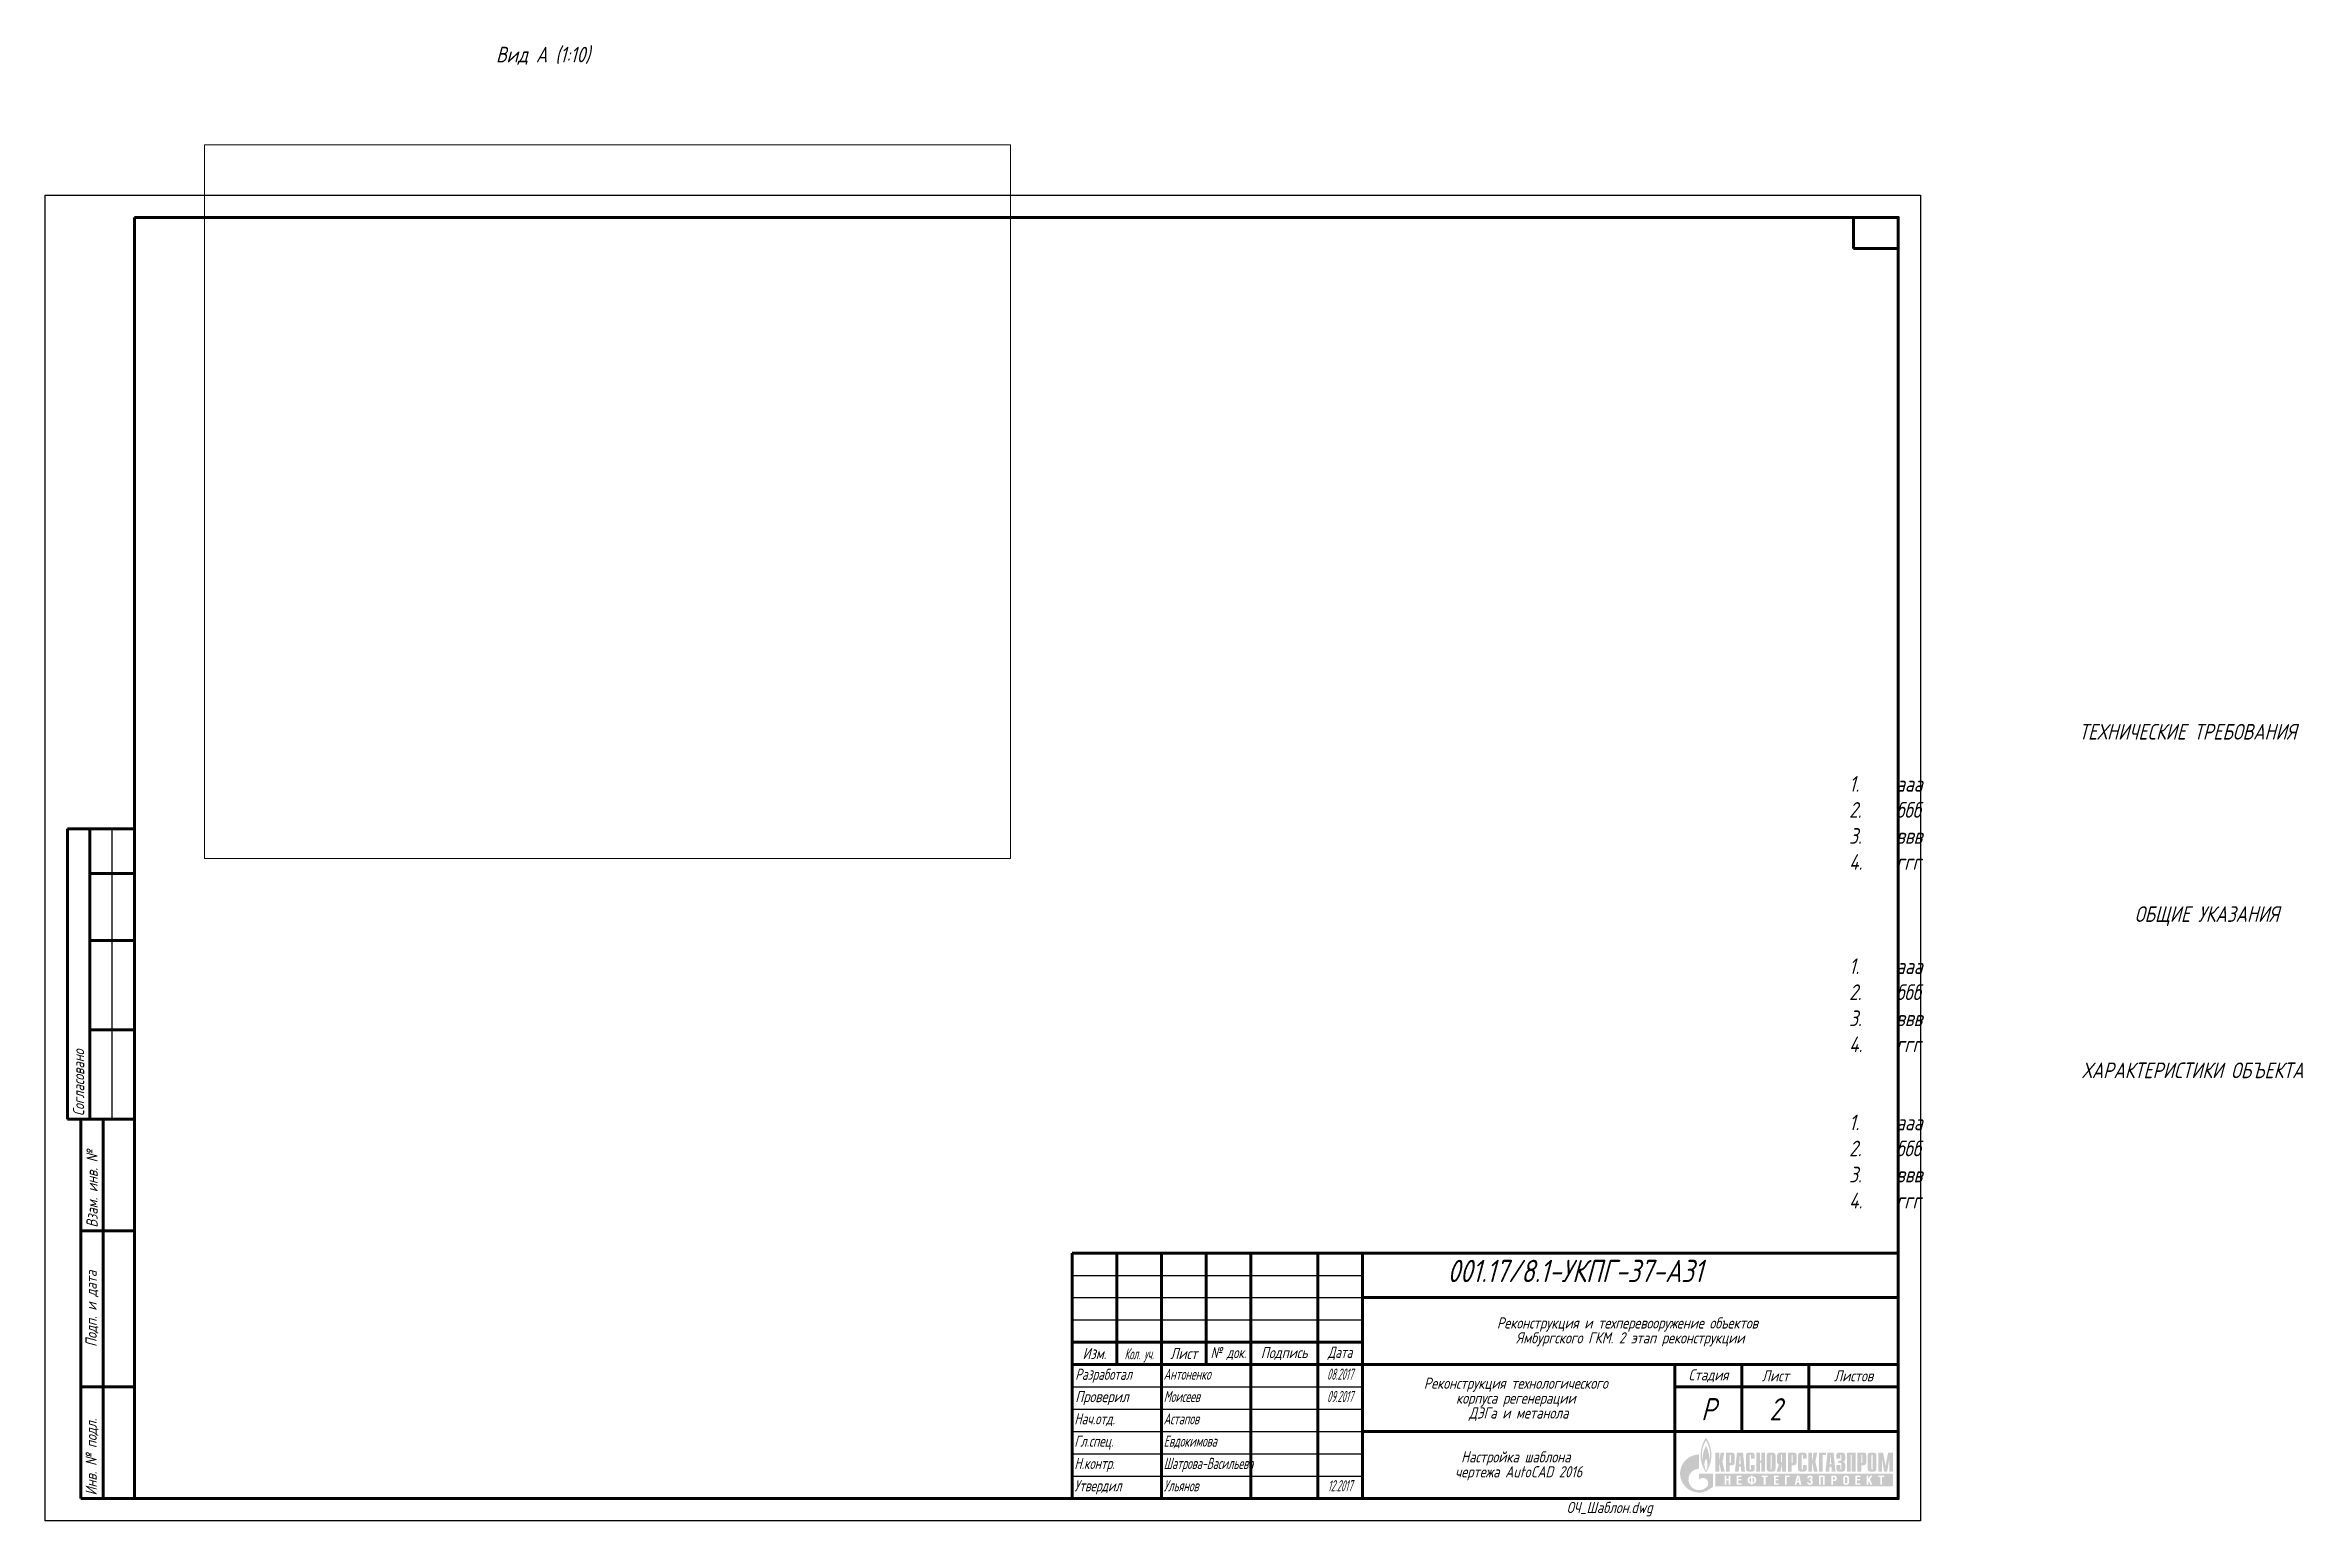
# Paper-space layout 'A2' of a CAD drawing. Header units: millimetres. Extents: x 0 to 506, y 0 to 331.
import ezdxf
from ezdxf.enums import TextEntityAlignment as Align

# ---------------------------------------------------------------- set-up
doc = ezdxf.new("R2010")
doc.units = ezdxf.units.MM
doc.layers.add('0 @ 1', color=7, linetype='Continuous')
doc.layers.add('ОЧ_СКВОЗНАЯ НУМЕРАЦИЯ', color=7, linetype='Continuous')
doc.layers.add('ОЧ_ВИД_ЭКРАН', color=9, linetype='Continuous', lineweight=25, plot=False)
doc.layers.add('ОЧ_СИМВОЛЫ', color=152, linetype='Continuous', lineweight=25)
doc.layers.add('ОЧ_ТЕХ_ТРЕБОВАНИЯ', color=44, linetype='Continuous', lineweight=25)
doc.styles.add('ГОСТ', font='cs_gost2304.shx', dxfattribs={"oblique": 15})

psp = doc.layouts.new('A2')

# ---------------------------------------------------------------- texts
at = {"layer": 'ОЧ_СИМВОЛЫ', "linetype": 'Continuous', "lineweight": 25, "style": 'ГОСТ', "oblique": 15}
psp.add_text('Вид А (1:10)', height=3.5, dxfattribs=at).set_placement((100.97, 326.73))
at = {"layer": 'ОЧ_ТЕХ_ТРЕБОВАНИЯ', "linetype": 'Continuous', "lineweight": 25, "insert": (404, 70), "char_height": 3.5, "width": 175, "attachment_point": 7, "style": 'ГОСТ'}
psp.add_mtext('\\pi51.5;ТЕХНИЧЕСКИЕ ТРЕБОВАНИЯ\\P\\pi0;\\P\\pi-10.5,l10.5,t10.5;1.^Iааа\\P2.^Iббб\\P3.^Iввв\\P4.^Iггг\\P\\pi87.5,l0,tz;\\P\\pi63.96;ОБЩИЕ УКАЗАНИЯ\\P\\pi0;\\P\\pi-10.5,l10.5,t10.5;1.^Iааа\\P2.^Iббб\\P3.^Iввв\\P4.^Iггг\\P\\pi52.167,l0,tz;ХАРАКТЕРИСТИКИ ОБЪЕКТА\\P\\pi0;\\P\\pi-10.5,l10.5,t10.5;1.^Iааа\\P2.^Iббб\\P3.^Iввв\\P4.^Iггг', dxfattribs=at)

# ---------------------------------------------------------------- blocks, each defined once
blk = doc.blocks.new('*T15')
at = {"color": 0, "linetype": 'ByBlock', "lineweight": 60, "transparency": 16777216}
for p, q in [((0, 0), (185, 0)), ((0, 0), (0, -55)), ((10, 0), (10, -25)), ((20, 0), (20, -55)), ((30, 0), (30, -25)), ((40, 0), (40, -55)), ((55, 0), (55, -55)), ((65, 0), (65, -55)), ((185, 0), (185, -55)), ((65, -10), (185, -10)), ((0, -20), (65, -20)), ((0, -25), (185, -25)), ((135, -25), (135, -55)), ((150, -25), (150, -40)), ((165, -25), (165, -40)), ((135, -30), (185, -30)), ((65, -40), (185, -40)), ((0, -55), (185, -55))]:
    blk.add_line(p, q, dxfattribs=at)
at = {"color": 0, "linetype": 'ByBlock', "lineweight": -2, "transparency": 16777216}
for p, q in [((0, -5), (65, -5)), ((0, -10), (65, -10)), ((0, -15), (65, -15)), ((0, -30), (65, -30)), ((0, -35), (65, -35)), ((0, -40), (65, -40)), ((0, -45), (65, -45)), ((0, -50), (65, -50))]:
    blk.add_line(p, q, dxfattribs=at)
at = {"linetype": 'Continuous', "lineweight": 18, "transparency": 16777216, "char_height": 2.5, "style": 'ГОСТ'}
for s, insert, width, attachment_point in [('Изм.', (5, -22.5), 8.6, 5), ('{\\W0.7;Кол. уч.}', (15, -24.5), 8.6, 8), ('Лист', (25, -22.5), 8.6, 5), ('{\\W0.9;№ док.}', (35, -22.5), 8.6, 5), ('Подпись', (47.5, -22.5), 13.6, 5), ('{\\W0.9;Дата}', (60, -22.5), 8.6, 5), ('{\\W0.9;Разработал}', (0.7, -27.5), 18.6, 4), ('Стадия', (142.5, -27.5), 13.6, 5), ('Лист', (157.5, -27.5), 13.6, 5), ('Листов', (175, -27.5), 18.6, 5), ('Проверил', (0.7, -32.5), 18.6, 4)]:
    blk.add_mtext(s, dxfattribs=dict(at, insert=insert, width=width, attachment_point=attachment_point))
blk = doc.blocks.new('*T16')
at = {"color": 0, "linetype": 'ByBlock', "lineweight": 60, "transparency": 16777216}
for p, q in [((0, 0), (0, 65)), ((0, 65), (15, 65)), ((5, 0), (5, 65)), ((15, 0), (15, 65)), ((5, 55), (15, 55)), ((5, 40), (15, 40)), ((5, 20), (15, 20)), ((0, 0), (15, 0))]:
    blk.add_line(p, q, dxfattribs=at)
at = {"color": 0, "linetype": 'ByBlock', "lineweight": 25, "transparency": 16777216}
blk.add_line((10, 0), (10, 65), dxfattribs=at)
at = {"linetype": 'Continuous', "lineweight": 18, "transparency": 16777216, "insert": (2.5, 0.7), "char_height": 2.5, "width": 63.6, "attachment_point": 4, "rotation": 90, "style": 'ГОСТ'}
blk.add_mtext('Согласовано', dxfattribs=at)
blk = doc.blocks.new('*T17')
at = {"color": 0, "linetype": 'ByBlock', "lineweight": 60, "transparency": 16777216}
for p, q in [((0, 0), (0, 85)), ((0, 85), (12, 85)), ((5, 0), (5, 85)), ((12, 0), (12, 85)), ((0, 60), (12, 60)), ((0, 25), (12, 25)), ((0, 0), (12, 0))]:
    blk.add_line(p, q, dxfattribs=at)
at = {"linetype": 'Continuous', "lineweight": 18, "transparency": 16777216, "char_height": 2.5, "rotation": 90, "style": 'ГОСТ'}
for s, insert, width, attachment_point in [('Взам. инв. №', (2.5, 60.7), 23.6, 4), ('Подп. и дата', (2.5, 42.5), 33.6, 5), ('Инв. № подл.', (2.5, 0.7), 23.6, 4)]:
    blk.add_mtext(s, dxfattribs=dict(at, insert=insert, width=width, attachment_point=attachment_point))
blk = doc.blocks.new('ОЧ_Штамп СПДС')
at = {"linetype": 'Continuous', "lineweight": -2}
h = blk.add_hatch(color=150, dxfattribs=at)
h.paths.add_polyline_path([(382.05, 9.6), (381.96, 9.6), (381.91, 9.6), (381.76, 9.49), (381.75, 9.47), (381.74, 9.45), (381.67, 9.21), (381.67, 9.13), (381.67, 9.04), (381.74, 8.8), (381.75, 8.78), (381.76, 8.76), (381.91, 8.66), (381.96, 8.66), (382.05, 8.66)], flags=0)
h.paths.add_polyline_path([(382.81, 9.21), (382.75, 9.45), (382.74, 9.47), (382.72, 9.49), (382.57, 9.6), (382.52, 9.6), (382.43, 9.6), (382.43, 8.66), (382.52, 8.66), (382.58, 8.66), (382.73, 8.76), (382.74, 8.78), (382.75, 8.8), (382.81, 9.05), (382.81, 9.13)], flags=0)
h.paths.add_polyline_path([(400.87, 9.48), (400.87, 9.53), (400.87, 9.59), (400.81, 9.74), (400.8, 9.75), (400.78, 9.77), (400.63, 9.83), (400.58, 9.83), (400.39, 9.83), (400.39, 9.23), (400.58, 9.23), (400.63, 9.23), (400.78, 9.3), (400.8, 9.31), (400.81, 9.32)], flags=0)
h.paths.add_polyline_path([(403.59, 9.51), (403.59, 9.58), (403.54, 9.75), (403.53, 9.77), (403.52, 9.78), (403.38, 9.86), (403.34, 9.86), (403.29, 9.86), (403.14, 9.77), (403.07, 9.58), (403.07, 9.52), (403.07, 8.7), (403.07, 8.64), (403.14, 8.45), (403.29, 8.37), (403.34, 8.37), (403.38, 8.37), (403.52, 8.44), (403.53, 8.46), (403.54, 8.47), (403.59, 8.64), (403.59, 8.7)], flags=0)
h.paths.add_polyline_path([(392.59, 9.87), (392.41, 8.94), (392.74, 8.94)], flags=0)
h.paths.add_polyline_path([(382.05, 9.6), (381.96, 9.6), (381.91, 9.6), (381.76, 9.49), (381.75, 9.47), (381.74, 9.45), (381.67, 9.21), (381.67, 9.13), (381.67, 9.04), (381.74, 8.8), (381.75, 8.78), (381.76, 8.76), (381.91, 8.66), (381.96, 8.66), (382.05, 8.66)], flags=0)
h.paths.add_polyline_path([(382.75, 9.45), (382.74, 9.47), (382.72, 9.49), (382.57, 9.6), (382.52, 9.6), (382.43, 9.6), (382.43, 8.66), (382.52, 8.66), (382.58, 8.66), (382.73, 8.76), (382.74, 8.78), (382.75, 8.8), (382.81, 9.05), (382.81, 9.13), (382.81, 9.21)], flags=0)
h.paths.add_polyline_path([(382.05, 9.6), (381.96, 9.6), (381.91, 9.6), (381.76, 9.49), (381.75, 9.47), (381.74, 9.45), (381.67, 9.21), (381.67, 9.13), (381.67, 9.04), (381.74, 8.8), (381.75, 8.78), (381.76, 8.76), (381.91, 8.66), (381.96, 8.66), (382.05, 8.66)], flags=0)
h.paths.add_polyline_path([(382.75, 9.45), (382.74, 9.47), (382.72, 9.49), (382.57, 9.6), (382.52, 9.6), (382.43, 9.6), (382.43, 8.66), (382.52, 8.66), (382.58, 8.66), (382.73, 8.76), (382.74, 8.78), (382.75, 8.8), (382.81, 9.05), (382.81, 9.13), (382.81, 9.21)], flags=0)
h.paths.add_polyline_path([(382.05, 9.6), (381.96, 9.6), (381.91, 9.6), (381.76, 9.49), (381.75, 9.47), (381.74, 9.45), (381.67, 9.21), (381.67, 9.13), (381.67, 9.04), (381.74, 8.8), (381.75, 8.78), (381.76, 8.76), (381.91, 8.66), (381.96, 8.66), (382.05, 8.66)], flags=0)
h.paths.add_polyline_path([(382.81, 9.13), (382.81, 9.21), (382.75, 9.45), (382.74, 9.47), (382.72, 9.49), (382.57, 9.6), (382.52, 9.6), (382.43, 9.6), (382.43, 8.66), (382.52, 8.66), (382.58, 8.66), (382.73, 8.76), (382.74, 8.78), (382.75, 8.8), (382.81, 9.05)], flags=0)
h.paths.add_polyline_path([(392.59, 9.87), (392.41, 8.94), (392.74, 8.94)], flags=0)
h.paths.add_polyline_path([(400.87, 9.53), (400.87, 9.59), (400.81, 9.74), (400.8, 9.75), (400.78, 9.77), (400.63, 9.83), (400.58, 9.83), (400.39, 9.83), (400.39, 9.23), (400.58, 9.23), (400.63, 9.23), (400.78, 9.3), (400.8, 9.31), (400.81, 9.32), (400.87, 9.48)], flags=0)
h.paths.add_polyline_path([(403.59, 9.51), (403.59, 9.58), (403.54, 9.75), (403.53, 9.77), (403.52, 9.78), (403.38, 9.86), (403.34, 9.86), (403.29, 9.86), (403.14, 9.77), (403.07, 9.58), (403.07, 9.52), (403.07, 8.7), (403.07, 8.64), (403.14, 8.45), (403.29, 8.37), (403.34, 8.37), (403.38, 8.37), (403.52, 8.44), (403.53, 8.46), (403.54, 8.47), (403.59, 8.64), (403.59, 8.7)], flags=0)
h.paths.add_polyline_path([(375.65, 13.24), (376.08, 15.28), (375.23, 15.28), (374.95, 13.45), (374.92, 13.45), (374.92, 15.28), (374.07, 15.28), (374.07, 11.03), (374.92, 11.03), (374.92, 12.99), (374.95, 12.99), (375.32, 11.03), (376.17, 11.03)])
h.paths.add_polyline_path([(378.39, 14.52), (378.39, 14.59), (378.38, 14.77), (378.3, 15.02), (378.11, 15.21), (377.85, 15.28), (377.76, 15.28), (376.42, 15.28), (376.42, 11.03), (377.27, 11.03), (377.27, 12.46), (377.76, 12.46), (377.85, 12.46), (378.11, 12.53), (378.3, 12.73), (378.38, 12.97), (378.39, 13.16), (378.39, 13.22)])
h.paths.add_polyline_path([(377.27, 14.82), (377.38, 14.82), (377.41, 14.82), (377.49, 14.76), (377.54, 14.64), (377.54, 14.6), (377.54, 13.14), (377.54, 13.1), (377.49, 12.98), (377.41, 12.93), (377.38, 12.93), (377.27, 12.93)], flags=16)
h.paths.add_polyline_path([(380.24, 15.28), (378.89, 15.28), (378.44, 11.03), (379.28, 11.03), (379.36, 12.16), (379.77, 12.16), (379.85, 11.03), (380.69, 11.03)])
h.paths.add_polyline_path([(379.54, 14.76), (379.59, 14.76), (379.73, 12.63), (379.39, 12.63)], flags=16)
h.paths.add_polyline_path([(382.78, 15.02), (382.59, 15.21), (382.33, 15.28), (382.24, 15.28), (381.54, 15.28), (381.45, 15.28), (381.19, 15.21), (381, 15.02), (380.92, 14.77), (380.9, 14.59), (380.9, 14.52), (380.9, 11.79), (380.9, 11.73), (380.92, 11.54), (381, 11.29), (381.19, 11.1), (381.45, 11.03), (381.54, 11.03), (382.24, 11.03), (382.33, 11.03), (382.59, 11.1), (382.78, 11.29), (382.86, 11.54), (382.88, 11.73), (382.88, 11.79), (382.88, 12.52), (382.02, 12.52), (382.02, 11.63), (382.02, 11.61), (381.99, 11.54), (381.91, 11.49), (381.89, 11.49), (381.87, 11.49), (381.8, 11.52), (381.76, 11.61), (381.76, 11.63), (381.76, 14.68), (381.76, 14.7), (381.8, 14.79), (381.87, 14.82), (381.89, 14.82), (381.91, 14.82), (381.99, 14.77), (382.02, 14.7), (382.02, 14.68), (382.02, 13.92), (382.88, 13.92), (382.88, 14.52), (382.88, 14.59), (382.86, 14.77)])
h.paths.add_polyline_path([(384.05, 15.28), (383.2, 15.28), (383.2, 11.03), (384.05, 11.03), (384.05, 13.03), (384.32, 13.03), (384.32, 11.03), (385.17, 11.03), (385.17, 15.28), (384.32, 15.28), (384.32, 13.5), (384.05, 13.5)])
h.paths.add_polyline_path([(387.53, 14.53), (387.53, 14.59), (387.51, 14.77), (387.43, 15.02), (387.24, 15.21), (386.98, 15.29), (386.89, 15.29), (386.19, 15.29), (386.1, 15.29), (385.84, 15.21), (385.65, 15.02), (385.57, 14.77), (385.56, 14.59), (385.56, 14.53), (385.56, 11.79), (385.56, 11.73), (385.57, 11.54), (385.65, 11.3), (385.84, 11.1), (386.1, 11.03), (386.19, 11.03), (386.89, 11.03), (386.98, 11.03), (387.24, 11.1), (387.43, 11.3), (387.51, 11.54), (387.53, 11.73), (387.53, 11.79)])
h.paths.add_polyline_path([(386.41, 14.68), (386.41, 14.71), (386.45, 14.79), (386.52, 14.82), (386.54, 14.82), (386.56, 14.82), (386.64, 14.78), (386.67, 14.7), (386.67, 14.68), (386.67, 11.64), (386.67, 11.61), (386.64, 11.54), (386.56, 11.5), (386.54, 11.5), (386.52, 11.5), (386.45, 11.53), (386.41, 11.61), (386.41, 11.64)], flags=16)
h.paths.add_polyline_path([(389.86, 15.29), (388.52, 15.29), (388.43, 15.29), (388.17, 15.21), (387.98, 15.02), (387.9, 14.77), (387.88, 14.59), (387.88, 14.53), (387.88, 13.18), (387.89, 13.08), (387.94, 12.92), (388.06, 12.77), (388.23, 12.69), (388.29, 12.69), (387.77, 11.03), (388.65, 11.03), (388.97, 12.65), (389, 12.65), (389, 11.03), (389.86, 11.03)])
h.paths.add_polyline_path([(388.74, 14.6), (388.74, 14.65), (388.79, 14.78), (388.86, 14.82), (388.89, 14.82), (389, 14.82), (389, 13.11), (388.89, 13.11), (388.86, 13.11), (388.79, 13.15), (388.74, 13.28), (388.74, 13.33)], flags=16)
h.paths.add_polyline_path([(392.26, 14.53), (392.26, 14.59), (392.24, 14.77), (392.16, 15.02), (391.97, 15.21), (391.71, 15.29), (391.62, 15.29), (390.29, 15.29), (390.29, 11.03), (391.14, 11.03), (391.14, 12.46), (391.62, 12.46), (391.71, 12.46), (391.97, 12.54), (392.16, 12.73), (392.24, 12.97), (392.26, 13.16), (392.26, 13.22)])
h.paths.add_polyline_path([(391.14, 14.82), (391.25, 14.82), (391.27, 14.82), (391.36, 14.76), (391.4, 14.64), (391.4, 14.6), (391.4, 13.14), (391.4, 13.1), (391.36, 12.98), (391.27, 12.93), (391.25, 12.93), (391.14, 12.93)], flags=16)
h.paths.add_polyline_path([(393.42, 14.68), (393.42, 14.71), (393.46, 14.79), (393.53, 14.82), (393.55, 14.82), (393.57, 14.82), (393.65, 14.78), (393.68, 14.7), (393.68, 14.68), (393.68, 13.92), (394.54, 13.92), (394.54, 14.53), (394.54, 14.59), (394.52, 14.77), (394.44, 15.02), (394.25, 15.21), (393.99, 15.29), (393.9, 15.29), (393.2, 15.29), (393.11, 15.29), (392.85, 15.21), (392.66, 15.02), (392.58, 14.77), (392.56, 14.59), (392.56, 14.53), (392.56, 11.79), (392.56, 11.73), (392.58, 11.54), (392.66, 11.3), (392.85, 11.1), (393.11, 11.03), (393.2, 11.03), (393.9, 11.03), (393.99, 11.03), (394.25, 11.1), (394.44, 11.3), (394.52, 11.54), (394.54, 11.73), (394.54, 11.79), (394.54, 12.52), (393.68, 12.52), (393.68, 11.64), (393.68, 11.61), (393.65, 11.54), (393.57, 11.5), (393.55, 11.5), (393.53, 11.5), (393.46, 11.53), (393.42, 11.61), (393.42, 11.64)])
h.paths.add_polyline_path([(395.72, 15.29), (394.87, 15.29), (394.87, 11.03), (395.72, 11.03), (395.72, 12.99), (395.75, 12.99), (396.12, 11.03), (396.97, 11.03), (396.45, 13.24), (396.88, 15.29), (396.03, 15.29), (395.75, 13.45), (395.72, 13.45)])
h.paths.add_polyline_path([(398.1, 14.78), (398.86, 14.78), (398.86, 15.29), (397.25, 15.29), (397.25, 11.03), (398.1, 11.03)])
h.paths.add_polyline_path([(400.52, 15.29), (399.17, 15.29), (398.72, 11.03), (399.56, 11.03), (399.64, 12.16), (400.05, 12.16), (400.13, 11.03), (400.97, 11.03)])
h.paths.add_polyline_path([(399.82, 14.76), (399.87, 14.76), (400.02, 12.63), (399.67, 12.63)], flags=16)
h.paths.add_polyline_path([(402.01, 14.68), (402.01, 14.71), (402.06, 14.79), (402.12, 14.82), (402.14, 14.82), (402.17, 14.82), (402.24, 14.78), (402.28, 14.7), (402.28, 14.68), (402.28, 13.77), (402.28, 13.71), (402.2, 13.52), (402.01, 13.45), (401.95, 13.45), (401.59, 13.45), (401.59, 12.99), (401.94, 12.99), (401.98, 12.99), (402.12, 12.96), (402.23, 12.9), (402.27, 12.81), (402.28, 12.73), (402.28, 12.71), (402.28, 11.64), (402.28, 11.61), (402.24, 11.54), (402.17, 11.5), (402.14, 11.5), (402.12, 11.5), (402.06, 11.53), (402.01, 11.61), (402.01, 11.64), (402.01, 12.52), (401.16, 12.52), (401.16, 11.79), (401.16, 11.73), (401.17, 11.54), (401.25, 11.3), (401.44, 11.1), (401.7, 11.03), (401.79, 11.03), (402.5, 11.03), (402.58, 11.03), (402.85, 11.1), (403.04, 11.3), (403.11, 11.54), (403.13, 11.73), (403.13, 11.79), (403.13, 12.65), (403.13, 12.69), (403.12, 12.8), (403.05, 13), (402.88, 13.16), (402.63, 13.23), (402.55, 13.22), (402.55, 13.27), (402.6, 13.26), (402.75, 13.29), (402.94, 13.38), (403.07, 13.56), (403.13, 13.77), (403.13, 13.84), (403.13, 14.53), (403.13, 14.59), (403.11, 14.77), (403.04, 15.02), (402.85, 15.21), (402.58, 15.29), (402.5, 15.29), (401.79, 15.29), (401.7, 15.29), (401.44, 15.21), (401.25, 15.02), (401.17, 14.77), (401.16, 14.59), (401.16, 14.53), (401.16, 13.92), (402.01, 13.92)])
h.paths.add_polyline_path([(404.35, 14.82), (404.61, 14.82), (404.61, 11.03), (405.47, 11.03), (405.47, 15.29), (403.5, 15.29), (403.5, 11.03), (404.35, 11.03)])
h.paths.add_polyline_path([(407.85, 14.53), (407.85, 14.59), (407.83, 14.77), (407.76, 15.02), (407.57, 15.21), (407.3, 15.29), (407.22, 15.29), (405.88, 15.29), (405.88, 11.03), (406.73, 11.03), (406.73, 12.46), (407.22, 12.46), (407.3, 12.46), (407.57, 12.54), (407.76, 12.73), (407.83, 12.97), (407.85, 13.16), (407.85, 13.22)])
h.paths.add_polyline_path([(406.73, 14.82), (406.84, 14.82), (406.87, 14.82), (406.95, 14.76), (407, 14.64), (407, 14.6), (407, 13.14), (407, 13.1), (406.95, 12.98), (406.87, 12.93), (406.84, 12.93), (406.73, 12.93)], flags=16)
h.paths.add_polyline_path([(410.12, 14.77), (410.04, 15.02), (409.85, 15.21), (409.59, 15.29), (409.5, 15.29), (408.8, 15.29), (408.71, 15.29), (408.45, 15.21), (408.26, 15.02), (408.18, 14.77), (408.17, 14.59), (408.17, 14.53), (408.17, 11.79), (408.17, 11.73), (408.18, 11.54), (408.26, 11.3), (408.45, 11.1), (408.71, 11.03), (408.8, 11.03), (409.5, 11.03), (409.59, 11.03), (409.85, 11.1), (410.04, 11.3), (410.12, 11.54), (410.14, 11.73), (410.14, 11.79), (410.14, 14.53), (410.14, 14.59)])
h.paths.add_polyline_path([(409.02, 14.68), (409.02, 14.71), (409.07, 14.79), (409.13, 14.82), (409.15, 14.82), (409.17, 14.82), (409.25, 14.78), (409.29, 14.7), (409.29, 14.68), (409.29, 11.64), (409.29, 11.61), (409.25, 11.54), (409.17, 11.5), (409.15, 11.5), (409.13, 11.5), (409.07, 11.53), (409.02, 11.61), (409.02, 11.64)], flags=16)
h.paths.add_polyline_path([(411.63, 15.29), (410.52, 15.29), (410.52, 11.03), (411.37, 11.03), (411.37, 13.7), (411.4, 13.7), (411.84, 11.03), (412.52, 11.03), (412.96, 13.7), (412.99, 13.7), (412.99, 11.03), (413.84, 11.03), (413.84, 15.29), (412.74, 15.29), (412.18, 12.29)])
h.paths.add_polyline_path([(413.84, 10.6), (374.07, 10.6), (374.07, 7.71), (413.84, 7.71)])
h.paths.add_polyline_path([(376.13, 10.13), (376.51, 10.13), (376.51, 9.35), (377.01, 9.35), (377.01, 10.13), (377.4, 10.13), (377.4, 8.12), (377.01, 8.12), (377.01, 9.05), (376.51, 9.05), (376.51, 8.12), (376.13, 8.12)], flags=16)
h.paths.add_polyline_path([(378.85, 10.13), (379.92, 10.13), (379.92, 9.82), (379.23, 9.82), (379.23, 9.35), (379.86, 9.35), (379.86, 9.05), (379.23, 9.05), (379.23, 8.42), (379.92, 8.42), (379.92, 8.12), (378.85, 8.12)], flags=16)
h.paths.add_polyline_path([(381.28, 9.21), (381.33, 9.44), (381.34, 9.47), (381.35, 9.49), (381.47, 9.7), (381.49, 9.71), (381.51, 9.73), (381.68, 9.84), (381.7, 9.85), (381.72, 9.86), (381.88, 9.9), (381.94, 9.9), (382.05, 9.9), (382.05, 10.13), (382.43, 10.13), (382.43, 9.9), (382.55, 9.9), (382.61, 9.9), (382.77, 9.86), (382.79, 9.85), (382.81, 9.84), (382.98, 9.73), (383, 9.71), (383.01, 9.7), (383.14, 9.49), (383.15, 9.47), (383.16, 9.44), (383.2, 9.21), (383.2, 9.13), (383.2, 9.04), (383.16, 8.8), (383.15, 8.78), (383.14, 8.75), (383.01, 8.55), (382.98, 8.53), (382.81, 8.41), (382.79, 8.41), (382.77, 8.4), (382.6, 8.36), (382.55, 8.36), (382.43, 8.36), (382.43, 8.12), (382.05, 8.12), (382.05, 8.36), (381.94, 8.36), (381.88, 8.36), (381.72, 8.4), (381.7, 8.41), (381.68, 8.41), (381.5, 8.53), (381.49, 8.54), (381.47, 8.55), (381.35, 8.75), (381.34, 8.78), (381.33, 8.8), (381.28, 9.05), (381.28, 9.13)], flags=16)
h.paths.add_polyline_path([(381.67, 9.21), (381.74, 9.45), (381.75, 9.47), (381.76, 9.49), (381.91, 9.6), (381.96, 9.6), (382.05, 9.6), (382.05, 8.66), (381.96, 8.66), (381.91, 8.66), (381.76, 8.76), (381.75, 8.78), (381.74, 8.8), (381.67, 9.04), (381.67, 9.13)], flags=0)
h.paths.add_polyline_path([(382.43, 9.6), (382.52, 9.6), (382.57, 9.6), (382.72, 9.49), (382.74, 9.47), (382.75, 9.45), (382.81, 9.21), (382.81, 9.13), (382.81, 9.05), (382.75, 8.8), (382.74, 8.78), (382.73, 8.76), (382.58, 8.66), (382.52, 8.66), (382.43, 8.66)], flags=0)
h.paths.add_polyline_path([(384.44, 9.82), (384.44, 10.13), (385.76, 10.13), (385.76, 9.82), (385.29, 9.82), (385.29, 8.12), (384.91, 8.12), (384.91, 9.82)], flags=16)
h.paths.add_polyline_path([(387.16, 10.13), (388.23, 10.13), (388.23, 9.82), (387.54, 9.82), (387.54, 9.35), (388.17, 9.35), (388.17, 9.05), (387.54, 9.05), (387.54, 8.42), (388.23, 8.42), (388.23, 8.12), (387.16, 8.12)], flags=16)
h.paths.add_polyline_path([(389.65, 10.13), (390.71, 10.13), (390.71, 9.82), (390.03, 9.82), (390.03, 8.12), (389.65, 8.12)], flags=16)
h.paths.add_polyline_path([(391.82, 8.12), (392.34, 10.13), (392.85, 10.13), (393.3, 8.12), (392.88, 8.12), (392.79, 8.64), (392.36, 8.64), (392.24, 8.12)], flags=16)
h.paths.add_polyline_path([(392.41, 8.94), (392.59, 9.87), (392.74, 8.94)], flags=0)
h.paths.add_polyline_path([(394.6, 8.65), (394.97, 8.65), (394.97, 8.6), (395.02, 8.47), (395.04, 8.44), (395.18, 8.37), (395.22, 8.37), (395.27, 8.37), (395.4, 8.45), (395.41, 8.46), (395.42, 8.47), (395.47, 8.65), (395.47, 8.71), (395.47, 8.77), (395.41, 8.94), (395.39, 8.95), (395.38, 8.97), (395.24, 9.03), (395.19, 9.03), (395.11, 9.03), (395.11, 9.32), (395.19, 9.32), (395.24, 9.32), (395.36, 9.37), (395.37, 9.38), (395.39, 9.39), (395.44, 9.53), (395.44, 9.58), (395.44, 9.6), (395.43, 9.67), (395.43, 9.68), (395.43, 9.68), (395.4, 9.76), (395.4, 9.77), (395.39, 9.77), (395.34, 9.83), (395.32, 9.84), (395.25, 9.86), (395.23, 9.86), (395.19, 9.86), (395.07, 9.79), (395.06, 9.77), (395.05, 9.76), (395, 9.6), (395, 9.55), (394.63, 9.55), (394.63, 9.66), (394.76, 9.96), (394.79, 9.99), (394.82, 10.02), (395.13, 10.16), (395.23, 10.16), (395.28, 10.16), (395.42, 10.14), (395.44, 10.14), (395.46, 10.13), (395.62, 10.06), (395.63, 10.05), (395.65, 10.04), (395.77, 9.9), (395.79, 9.87), (395.83, 9.69), (395.83, 9.63), (395.83, 9.56), (395.76, 9.37), (395.75, 9.35), (395.73, 9.33), (395.54, 9.19), (395.76, 9.04), (395.77, 9.02), (395.79, 9), (395.86, 8.76), (395.86, 8.67), (395.86, 8.56), (395.73, 8.25), (395.7, 8.22), (395.68, 8.2), (395.35, 8.07), (395.24, 8.07), (395.18, 8.07), (395.02, 8.09), (394.98, 8.1), (394.81, 8.19), (394.8, 8.2), (394.78, 8.21), (394.66, 8.36), (394.65, 8.38), (394.64, 8.4), (394.6, 8.59)], flags=16)
h.paths.add_polyline_path([(397.29, 10.13), (398.56, 10.13), (398.56, 8.12), (398.18, 8.12), (398.18, 9.82), (397.67, 9.82), (397.67, 8.12), (397.29, 8.12)], flags=16)
h.paths.add_polyline_path([(400.01, 10.13), (400.73, 10.13), (400.8, 10.13), (400.99, 10.06), (401.01, 10.05), (401.03, 10.04), (401.18, 9.86), (401.2, 9.84), (401.21, 9.81), (401.26, 9.61), (401.26, 9.54), (401.26, 9.46), (401.2, 9.26), (401.19, 9.24), (401.18, 9.21), (401.03, 9.03), (401.01, 9.02), (400.99, 9), (400.79, 8.93), (400.72, 8.93), (400.39, 8.93), (400.39, 8.12), (400.01, 8.12)], flags=16)
h.paths.add_polyline_path([(400.39, 9.83), (400.58, 9.83), (400.63, 9.83), (400.78, 9.77), (400.81, 9.74), (400.87, 9.59), (400.87, 9.53), (400.87, 9.48), (400.81, 9.32), (400.78, 9.3), (400.63, 9.23), (400.58, 9.23), (400.39, 9.23)], flags=0)
h.paths.add_polyline_path([(402.68, 9.47), (402.68, 9.55), (402.72, 9.77), (402.73, 9.8), (402.74, 9.82), (402.85, 10), (402.87, 10.01), (402.88, 10.02), (403.05, 10.12), (403.07, 10.13), (403.09, 10.13), (403.28, 10.16), (403.34, 10.16), (403.4, 10.16), (403.58, 10.13), (403.6, 10.13), (403.62, 10.12), (403.79, 10.03), (403.81, 10.01), (403.82, 10), (403.93, 9.82), (403.94, 9.8), (403.95, 9.78), (403.98, 9.55), (403.98, 9.47), (403.98, 8.74), (403.98, 8.67), (403.95, 8.45), (403.94, 8.42), (403.93, 8.4), (403.82, 8.22), (403.79, 8.2), (403.62, 8.11), (403.58, 8.1), (403.4, 8.07), (403.34, 8.07), (403.27, 8.07), (403.05, 8.11), (402.85, 8.24), (402.72, 8.45), (402.68, 8.67), (402.68, 8.74)], flags=16)
h.paths.add_polyline_path([(403.07, 9.52), (403.07, 9.58), (403.14, 9.77), (403.29, 9.86), (403.34, 9.86), (403.38, 9.86), (403.52, 9.78), (403.53, 9.77), (403.54, 9.75), (403.59, 9.58), (403.59, 9.51), (403.59, 8.7), (403.59, 8.64), (403.54, 8.47), (403.52, 8.44), (403.38, 8.37), (403.34, 8.37), (403.29, 8.37), (403.14, 8.45), (403.07, 8.64), (403.07, 8.7)], flags=0)
h.paths.add_polyline_path([(405.42, 10.13), (406.5, 10.13), (406.5, 9.82), (405.8, 9.82), (405.8, 9.35), (406.43, 9.35), (406.43, 9.05), (405.8, 9.05), (405.8, 8.42), (406.5, 8.42), (406.5, 8.12), (405.42, 8.12)], flags=16)
h.paths.add_polyline_path([(407.91, 10.13), (408.29, 10.13), (408.29, 9.26), (408.76, 10.13), (409.19, 10.13), (408.68, 9.26), (409.21, 8.12), (408.78, 8.12), (408.45, 8.92), (408.29, 8.72), (408.29, 8.12), (407.91, 8.12)], flags=16)
h.paths.add_polyline_path([(410.55, 9.82), (410.55, 10.13), (411.88, 10.13), (411.88, 9.82), (411.4, 9.82), (411.4, 8.12), (411.02, 8.12), (411.02, 9.82)], flags=16)
h.paths.add_polyline_path([(373.18, 14.98), (373.03, 16.15), (372.96, 16.43), (372.92, 16.64), (372.71, 17.24), (372.4, 17.92), (372.12, 18.41), (371.98, 18.62), (371.96, 18.66), (371.92, 18.6), (371.79, 18.39), (371.54, 17.95), (371.27, 17.37), (371.08, 16.88), (371.03, 16.71), (370.96, 16.46), (370.77, 15.26), (370.77, 14.13), (370.8, 13.91), (370.81, 13.74), (370.91, 13.25), (371.07, 12.68), (371.21, 12.27), (371.27, 12.11), (371.32, 11.99), (371.62, 11.41), (371.91, 10.93), (371.96, 10.87), (372.03, 10.96), (372.23, 11.28), (372.56, 11.93), (372.88, 12.77), (373.07, 13.53), (373.11, 13.79), (373.13, 13.99)])
h.paths.add_polyline_path([(372.62, 14.99), (372.59, 15.1), (372.5, 15.43), (372.34, 15.93), (372.15, 16.41), (372.01, 16.69), (371.95, 16.78), (371.9, 16.7), (371.78, 16.43), (371.6, 15.99), (371.43, 15.49), (371.33, 15.12), (371.3, 14.99), (371.27, 14.87), (371.21, 14.49), (371.17, 13.99), (371.15, 13.58), (371.15, 13.37), (371.15, 13.31), (371.14, 13.36), (371.11, 13.54), (371.07, 13.93), (371.04, 14.41), (371.03, 14.81), (371.04, 14.94), (371.04, 15.05), (371.07, 15.38), (371.14, 15.8), (371.21, 16.15), (371.26, 16.35), (371.28, 16.42), (371.32, 16.58), (371.49, 17.05), (371.7, 17.55), (371.86, 17.88), (371.94, 18.02), (371.95, 18.05), (371.97, 18.02), (372.06, 17.86), (372.24, 17.5), (372.45, 17), (372.6, 16.58), (372.64, 16.44), (372.68, 16.3), (372.77, 15.87), (372.85, 15.34), (372.88, 14.87), (372.89, 14.59), (372.89, 14.49), (372.89, 14.38), (372.84, 13.85), (372.78, 13.39), (372.76, 13.32), (372.76, 13.44), (372.74, 14.13), (372.64, 14.85)], flags=16)
h.paths.add_polyline_path([(371.96, 13.97), (371.98, 13.93), (372.04, 13.8), (372.15, 13.51), (372.24, 13.12), (372.29, 12.75), (372.3, 12.63), (372.3, 12.51), (372.27, 12.14), (372.19, 11.73), (372.07, 11.39), (371.99, 11.21), (371.96, 11.15), (371.93, 11.21), (371.85, 11.38), (371.74, 11.68), (371.66, 12.08), (371.62, 12.44), (371.61, 12.57), (371.61, 12.69), (371.65, 13.06), (371.75, 13.48), (371.87, 13.79), (371.94, 13.93)], flags=16)
h.paths.add_polyline_path([(369.52, 11.49), (370.19, 11.66), (370.42, 11.66), (370.42, 14.86), (370.2, 14.86), (369.56, 14.78), (368.76, 14.53), (368.03, 14.13), (367.4, 13.61), (366.88, 12.98), (366.49, 12.26), (366.24, 11.46), (366.16, 10.82), (366.16, 10.6), (366.16, 10.39), (366.24, 9.75), (366.49, 8.95), (366.88, 8.22), (367.4, 7.59), (368.03, 7.07), (368.76, 6.68), (369.56, 6.43), (370.2, 6.34), (370.42, 6.34), (370.85, 6.34), (372.14, 6.71), (373.33, 7.48), (373.53, 7.69), (373.53, 10.6), (372.4, 10.6), (370.42, 10.6), (370.42, 9.27), (370.42, 9.28), (370.5, 9.36), (370.82, 9.54), (371.27, 9.63), (371.72, 9.54), (372.03, 9.36), (372.12, 9.28), (372.2, 9.19), (372.38, 8.88), (372.47, 8.43), (372.38, 7.98), (372.2, 7.66), (372.12, 7.58), (372.1, 7.57), (371.99, 7.46), (371.31, 7.05), (370.64, 6.88), (370.42, 6.88), (370.19, 6.88), (369.52, 7.05), (368.84, 7.46), (368.72, 7.58), (368.58, 7.72), (368.24, 8.27), (368.03, 9.05), (368.1, 9.85), (368.32, 10.44), (368.43, 10.6), (368.45, 10.64), (368.7, 10.93), (368.72, 10.96), (368.84, 11.08)])
at = {"color": 0, "linetype": 'Continuous', "lineweight": 25}
blk.add_lwpolyline([(0, 297), (420, 297), (420, 0), (0, 0)], close=True, dxfattribs=at)
at = {"color": 0, "linetype": 'Continuous', "lineweight": 60}
blk.add_lwpolyline([(20, 292), (415, 292), (415, 5), (20, 5)], close=True, dxfattribs=at)
for name, p in [('*T16', (5, 90)), ('*T17', (8, 5)), ('*T15', (230, 60))]:
    blk.add_blockref(name, p)
at = {"color": 0, "linetype": 'Continuous', "lineweight": 18, "style": 'ГОСТ', "oblique": 15}
blk.add_text('ОЧ_Шаблон.dwg', height=2.5, dxfattribs=at).set_placement((360, 3), align=Align.MIDDLE_RIGHT)
at = {"color": 0, "linetype": 'Continuous', "lineweight": 18, "style": 'ГОСТ', "oblique": 15, "flags": 12}
for tag, width, p in [('Согл_Дата_1', 0.65, (12.5, 145.5)), ('Согл_Дата_2', 0.65, (17.5, 145.5)), ('Согл_Фамилия_1', 0.8, (12.5, 110.5)), ('Согл_Фамилия_2', 0.8, (17.5, 110.5)), ('Согл_отдел_1', 0.8, (12.52, 90.5)), ('Согл_отдел_2', 0.8, (17.52, 90.5))]:
    blk.add_attdef(tag, text='', height=2.5, rotation=90, dxfattribs=dict(at, width=width)).set_placement(p, align=Align.MIDDLE_LEFT)
for tag, p in [('ВЗАМ_ИНВ_№', (16.5, 77.5)), ('ИНВ_№_ПОДЛ', (16.5, 17.5))]:
    blk.add_attdef(tag, text='', height=2.5, rotation=90, dxfattribs=at).set_placement(p, align=Align.MIDDLE_CENTER)
at = {"color": 0, "linetype": 'Continuous', "lineweight": 18, "style": 'ГОСТ', "oblique": 15}
for tag, flags, p in [('ИЗМ4', 12, (235, 57.5)), ('ИЗМ4_КОЛ_УЧ', 12, (245, 57.5)), ('ИЗМ4_ЛИСТ', 12, (255, 57.5)), ('ИЗМ3', 12, (235, 52.5)), ('ИЗМ3_КОЛ_УЧ', 12, (245, 52.5)), ('ИЗМ3_ЛИСТ', 12, (255, 52.5)), ('ИЗМ2', 12, (235, 47.5)), ('ИЗМ2_КОЛ_УЧ', 12, (245, 47.5)), ('ИЗМ2_ЛИСТ', 12, (255, 47.5)), ('ExternFunctions_GetProjectName#FUNCTION2', 8, (355, 44.33)), ('ExternFunctions_GetProjectName#FUNCTION1', 8, (355, 47.67)), ('ИЗМ1', 12, (235, 42.5)), ('ИЗМ1_КОЛ_УЧ', 12, (245, 42.5)), ('ИЗМ1_ЛИСТ', 12, (255, 42.5)), ('ExternFunctions_GetProjectName#FUNCTION3', 8, (355, 41)), ('ExternFunctions_GetProjectName#FUNCTION4', 8, (355, 37.67)), ('ExternFunctions_GetObjectDesc#FUNCTION1', 12, (330, 30.83)), ('ExternFunctions_GetObjectDesc#FUNCTION3', 12, (330, 24.17)), ('ExternFunctions_GetObjectDesc#FUNCTION2', 12, (330, 27.5)), ('ATTR_DOCUMENT_NAME#VALUE2', 12, (330, 14.33)), ('ATTR_DOCUMENT_NAME#VALUE1', 12, (330, 17.67)), ('ATTR_DOCUMENT_NAME#VALUE3', 12, (330, 11)), ('ATTR_DOCUMENT_NAME#VALUE4', 12, (330, 7.67))]:
    blk.add_attdef(tag, text='', height=2.5, dxfattribs=dict(at, flags=flags)).set_placement(p, align=Align.MIDDLE_CENTER)
at = {"color": 0, "linetype": 'Continuous', "lineweight": 18, "style": 'ГОСТ', "oblique": 15, "flags": 12}
for tag, width, p in [('ИЗМ4_№ДОК', 0.75, (265, 57.5)), ('ИЗМ4_ДАТА', 0.65, (290, 57.5)), ('ИЗМ3_№ДОК', 0.75, (265, 52.5)), ('ИЗМ3_ДАТА', 0.65, (290, 52.5)), ('ИЗМ2_№ДОК', 0.75, (265, 47.5)), ('ИЗМ2_ДАТА', 0.65, (290, 47.5)), ('ИЗМ1_№ДОК', 0.75, (265, 42.5)), ('ИЗМ1_ДАТА', 0.65, (290, 42.5)), ('EXTERNFUNCTIONS_GETDEVELOPDATE#FUNCTION', 0.65, (290, 32.87)), ('EXTERNFUNCTIONS_GETDOCCHECKDATA1#FUNCTION', 0.65, (290, 27.87)), ('EXTERNFUNCTIONS_GETDOCCHECKDATA2#FUNCTION', 0.65, (290, 22.87)), ('EXTERNFUNCTIONS_GETDOCCHECKDATA3#FUNCTION', 0.65, (290, 17.87)), ('EXTERNFUNCTIONS_GETDOCNKDATA#FUNCTION', 0.65, (290, 12.87)), ('EXTERNFUNCTIONS_GETDOCAPPROVEDATA#FUNCTION', 0.65, (290, 7.87))]:
    blk.add_attdef(tag, text='', height=2.5, dxfattribs=dict(at, width=width)).set_placement(p, align=Align.MIDDLE_CENTER)
at = {"lineweight": 35, "style": 'ГОСТ', "oblique": 15, "flags": 12}
blk.add_attdef('EXTERNFUNCTIONS_GETDOCCODE#FUNCTION_001', (315.2, 53.96), '', height=5, dxfattribs=at)
at = {"color": 0, "linetype": 'Continuous', "lineweight": 18, "style": 'ГОСТ', "oblique": 15, "flags": 12}
for tag, width, p in [('EXTERNFUNCTIONS_GETDOCDEVELOPUSER#FUNCTION', 0.8, (250.5, 32.87)), ('EXTERNFUNCTIONS_GETDOCCHECKUSER1#FUNCTION', 0.8, (250.5, 27.87)), ('EXTERNFUNCTIONS_GETDOCCHECKPOST2#FUNCTION', 0.9, (230.5, 22.87)), ('EXTERNFUNCTIONS_GETDOCCHECKUSER2#FUNCTION', 0.8, (250.5, 22.87)), ('EXTERNFUNCTIONS_GETDOCCHECKPOST3#FUNCTION', 0.9, (230.5, 17.87)), ('EXTERNFUNCTIONS_GETDOCCHECKUSER3#FUNCTION', 0.8, (250.5, 17.87)), ('EXTERNFUNCTIONS_GETDOCNKPOST#FUNCTION', 0.9, (230.5, 12.87)), ('EXTERNFUNCTIONS_GETDOCNKUSER#FUNCTION', 0.8, (250.5, 12.87)), ('EXTERNFUNCTIONS_GETDOCAPPROVEPOST#FUNCTION', 0.9, (230.5, 7.87)), ('EXTERNFUNCTIONS_GETDOCAPPROVEUSER#FUNCTION', 0.8, (250.5, 7.87))]:
    blk.add_attdef(tag, text='', height=2.5, dxfattribs=dict(at, width=width)).set_placement(p, align=Align.MIDDLE_LEFT)
at = {"lineweight": 35, "style": 'ГОСТ', "oblique": 15, "flags": 12}
blk.add_attdef('ExternFunctions_StageCode#FUNCTION', text='', height=5, dxfattribs=at).set_placement((372.5, 25), align=Align.MIDDLE_CENTER)
at = {"color": 0, "linetype": 'Continuous', "lineweight": 35, "style": 'ГОСТ', "oblique": 15, "flags": 12}
for tag, p in [('ATTR_G_PAGE_NUM#VALUE', (387.5, 25)), ('ЛИСТОВ', (405, 25))]:
    blk.add_attdef(tag, text='', height=5, dxfattribs=at).set_placement(p, align=Align.MIDDLE_CENTER)
at = {"color": 0, "linetype": 'Continuous', "lineweight": 35, "style": 'ГОСТ', "oblique": 15, "flags": 13}
for tag, p in [('Организация_001', (373.55, 21.19)), ('Организация_002', (375.75, 17.03))]:
    blk.add_attdef(tag, p, '', height=2.5, dxfattribs=at)
at = {"color": 0, "linetype": 'Continuous', "lineweight": 18, "style": 'ГОСТ', "oblique": 15, "flags": 12}
blk.add_attdef('ФОРМАТ', text='', height=2.5, dxfattribs=at).set_placement((415, 3), align=Align.MIDDLE_RIGHT)
at = {"color": 0, "linetype": 'Continuous', "lineweight": -2, "transparency": 16777216}
blk.add_wipeout([(405, 292), (415, 292), (415, 285), (405, 285)], dxfattribs=at).dxf.layer = 'ОЧ_СКВОЗНАЯ НУМЕРАЦИЯ'
at = {"layer": 'ОЧ_СКВОЗНАЯ НУМЕРАЦИЯ', "color": 0, "linetype": 'Continuous', "lineweight": 60, "ltscale": 100, "transparency": 16777216}
blk.add_lwpolyline([(405, 285), (415, 285), (415, 292), (405, 292), (405, 285)], dxfattribs=at)
at = {"layer": 'ОЧ_СКВОЗНАЯ НУМЕРАЦИЯ', "color": 0, "linetype": 'Continuous', "lineweight": 25, "transparency": 16777216, "style": 'ГОСТ', "oblique": 15, "flags": 12}
blk.add_attdef('№', text='', height=3.5, dxfattribs=at).set_placement((409.5, 288.5), align=Align.MIDDLE)

# ---------------------------------------------------------------- viewports
at = {"layer": 'ОЧ_ВИД_ЭКРАН', "view_target_point": (864.18, 1703.59)}
vp = psp.add_viewport(center=(125.93, 228.33), size=(180.51, 159.8673), view_center_point=(-112.27, -208.35), view_height=1598.6735, dxfattribs=at)
vp.frozen_layers = ['0 @ 1']

# ---------------------------------------------------------------- next in the draw order: block references
at = {"layer": '0 @ 1'}
ref = psp.add_blockref('ОЧ_Штамп СПДС', (0, 0), dxfattribs=at)
ref.add_attrib('ATTR_G_PAGE_NUM#VALUE', '2', dxfattribs={"layer": '0', "color": 0, "linetype": 'Continuous', "lineweight": 35, "height": 5, "style": 'ГОСТ', "oblique": 15}).set_placement((387.5, 25), align=Align.MIDDLE_CENTER)
ref.add_attrib('EXTERNFUNCTIONS_GETDOCCHECKPOST2#FUNCTION', 'Нач.отд.', dxfattribs={"layer": '0', "color": 0, "linetype": 'Continuous', "lineweight": 18, "height": 2.5, "style": 'ГОСТ', "oblique": 15, "width": 0.9}).set_placement((230.5, 22.87), align=Align.MIDDLE_LEFT)
ref.add_attrib('EXTERNFUNCTIONS_GETDOCCHECKPOST3#FUNCTION', 'Гл.спец.', dxfattribs={"layer": '0', "color": 0, "linetype": 'Continuous', "lineweight": 18, "height": 2.5, "style": 'ГОСТ', "oblique": 15, "width": 0.9}).set_placement((230.5, 17.87), align=Align.MIDDLE_LEFT)
ref.add_attrib('EXTERNFUNCTIONS_GETDOCNKPOST#FUNCTION', 'Н.контр.', dxfattribs={"layer": '0', "color": 0, "linetype": 'Continuous', "lineweight": 18, "height": 2.5, "style": 'ГОСТ', "oblique": 15, "width": 0.9}).set_placement((230.5, 12.87), align=Align.MIDDLE_LEFT)
ref.add_attrib('EXTERNFUNCTIONS_GETDOCAPPROVEPOST#FUNCTION', 'Утвердил', dxfattribs={"layer": '0', "color": 0, "linetype": 'Continuous', "lineweight": 18, "height": 2.5, "style": 'ГОСТ', "oblique": 15, "width": 0.9}).set_placement((230.5, 7.87), align=Align.MIDDLE_LEFT)
ref.add_attrib('EXTERNFUNCTIONS_GETDOCCHECKUSER1#FUNCTION', 'Моисеев', dxfattribs={"layer": '0', "color": 0, "linetype": 'Continuous', "lineweight": 18, "height": 2.5, "style": 'ГОСТ', "oblique": 15, "width": 0.8}).set_placement((250.5, 27.87), align=Align.MIDDLE_LEFT)
ref.add_attrib('EXTERNFUNCTIONS_GETDOCCHECKUSER2#FUNCTION', 'Астапов', dxfattribs={"layer": '0', "color": 0, "linetype": 'Continuous', "lineweight": 18, "height": 2.5, "style": 'ГОСТ', "oblique": 15, "width": 0.8}).set_placement((250.5, 22.87), align=Align.MIDDLE_LEFT)
ref.add_attrib('EXTERNFUNCTIONS_GETDOCCHECKUSER3#FUNCTION', 'Евдокимова', dxfattribs={"layer": '0', "color": 0, "linetype": 'Continuous', "lineweight": 18, "height": 2.5, "style": 'ГОСТ', "oblique": 15, "width": 0.8}).set_placement((250.5, 17.87), align=Align.MIDDLE_LEFT)
ref.add_attrib('EXTERNFUNCTIONS_GETDOCNKUSER#FUNCTION', 'Шатрова-Васильева', dxfattribs={"layer": '0', "color": 0, "linetype": 'Continuous', "lineweight": 18, "height": 2.5, "style": 'ГОСТ', "oblique": 15, "width": 0.8}).set_placement((250.5, 12.87), align=Align.MIDDLE_LEFT)
ref.add_attrib('EXTERNFUNCTIONS_GETDOCAPPROVEUSER#FUNCTION', 'Ульянов', dxfattribs={"layer": '0', "color": 0, "linetype": 'Continuous', "lineweight": 18, "height": 2.5, "style": 'ГОСТ', "oblique": 15, "width": 0.8}).set_placement((250.5, 7.87), align=Align.MIDDLE_LEFT)
ref.add_attrib('EXTERNFUNCTIONS_GETDEVELOPDATE#FUNCTION', '08.2017', dxfattribs={"layer": '0', "color": 0, "linetype": 'Continuous', "lineweight": 18, "height": 2.5, "style": 'ГОСТ', "oblique": 15, "width": 0.65}).set_placement((290, 32.87), align=Align.MIDDLE_CENTER)
ref.add_attrib('EXTERNFUNCTIONS_GETDOCCHECKDATA1#FUNCTION', '09.2017', dxfattribs={"layer": '0', "color": 0, "linetype": 'Continuous', "lineweight": 18, "height": 2.5, "style": 'ГОСТ', "oblique": 15, "width": 0.65}).set_placement((290, 27.87), align=Align.MIDDLE_CENTER)
ref.add_attrib('EXTERNFUNCTIONS_GETDOCAPPROVEDATA#FUNCTION', '12.2017', dxfattribs={"layer": '0', "color": 0, "linetype": 'Continuous', "lineweight": 18, "height": 2.5, "style": 'ГОСТ', "oblique": 15, "width": 0.65}).set_placement((290, 7.87), align=Align.MIDDLE_CENTER)
ref.add_attrib('EXTERNFUNCTIONS_GETDOCCODE#FUNCTION_001', '001.17/8.1-УКПГ-37-АЗ1', (314.07, 53.48), dxfattribs={"layer": '0', "lineweight": 35, "height": 5, "style": 'ГОСТ', "oblique": 15})
ref.add_attrib('ExternFunctions_StageCode#FUNCTION', 'Р', dxfattribs={"layer": '0', "lineweight": 35, "height": 5, "style": 'ГОСТ', "oblique": 15}).set_placement((372.5, 25), align=Align.MIDDLE_CENTER)
ref.add_attrib('ATTR_DOCUMENT_NAME#VALUE2', 'Настройка шаблона ', dxfattribs={"layer": '0', "color": 0, "linetype": 'Continuous', "lineweight": 18, "height": 2.5, "style": 'ГОСТ', "oblique": 15}).set_placement((330, 14.33), align=Align.MIDDLE_CENTER)
ref.add_attrib('ATTR_DOCUMENT_NAME#VALUE3', 'чертежа AutoCAD 2016', dxfattribs={"layer": '0', "color": 0, "linetype": 'Continuous', "lineweight": 18, "height": 2.5, "style": 'ГОСТ', "oblique": 15}).set_placement((330, 11), align=Align.MIDDLE_CENTER)
ref.add_attrib('ExternFunctions_GetProjectName#FUNCTION2', 'Реконструкция и техперевооружение объектов ', dxfattribs={"layer": '0', "color": 0, "linetype": 'Continuous', "lineweight": 18, "height": 2.5, "style": 'ГОСТ', "oblique": 15}).set_placement((355, 44.33), align=Align.MIDDLE_CENTER)
ref.add_attrib('ExternFunctions_GetProjectName#FUNCTION3', 'Ямбургского ГКМ. 2 этап реконструкции', dxfattribs={"layer": '0', "color": 0, "linetype": 'Continuous', "lineweight": 18, "height": 2.5, "style": 'ГОСТ', "oblique": 15}).set_placement((355, 41), align=Align.MIDDLE_CENTER)
ref.add_attrib('EXTERNFUNCTIONS_GETDOCDEVELOPUSER#FUNCTION', 'Антоненко', dxfattribs={"layer": '0', "color": 0, "linetype": 'Continuous', "lineweight": 18, "height": 2.5, "style": 'ГОСТ', "oblique": 15, "width": 0.8}).set_placement((250.5, 32.87), align=Align.MIDDLE_LEFT)
ref.add_attrib('ExternFunctions_GetObjectDesc#FUNCTION1', 'Реконструкция технологического ', dxfattribs={"layer": '0', "color": 0, "linetype": 'Continuous', "lineweight": 18, "height": 2.5, "style": 'ГОСТ', "oblique": 15}).set_placement((330, 30.83), align=Align.MIDDLE_CENTER)
ref.add_attrib('ExternFunctions_GetObjectDesc#FUNCTION2', 'корпуса регенерации ', dxfattribs={"layer": '0', "color": 0, "linetype": 'Continuous', "lineweight": 18, "height": 2.5, "style": 'ГОСТ', "oblique": 15}).set_placement((330, 27.5), align=Align.MIDDLE_CENTER)
ref.add_attrib('ExternFunctions_GetObjectDesc#FUNCTION3', 'ДЭГа и метанола', dxfattribs={"layer": '0', "color": 0, "linetype": 'Continuous', "lineweight": 18, "height": 2.5, "style": 'ГОСТ', "oblique": 15}).set_placement((330, 24.17), align=Align.MIDDLE_CENTER)

doc.saveas('drawing.dxf')
